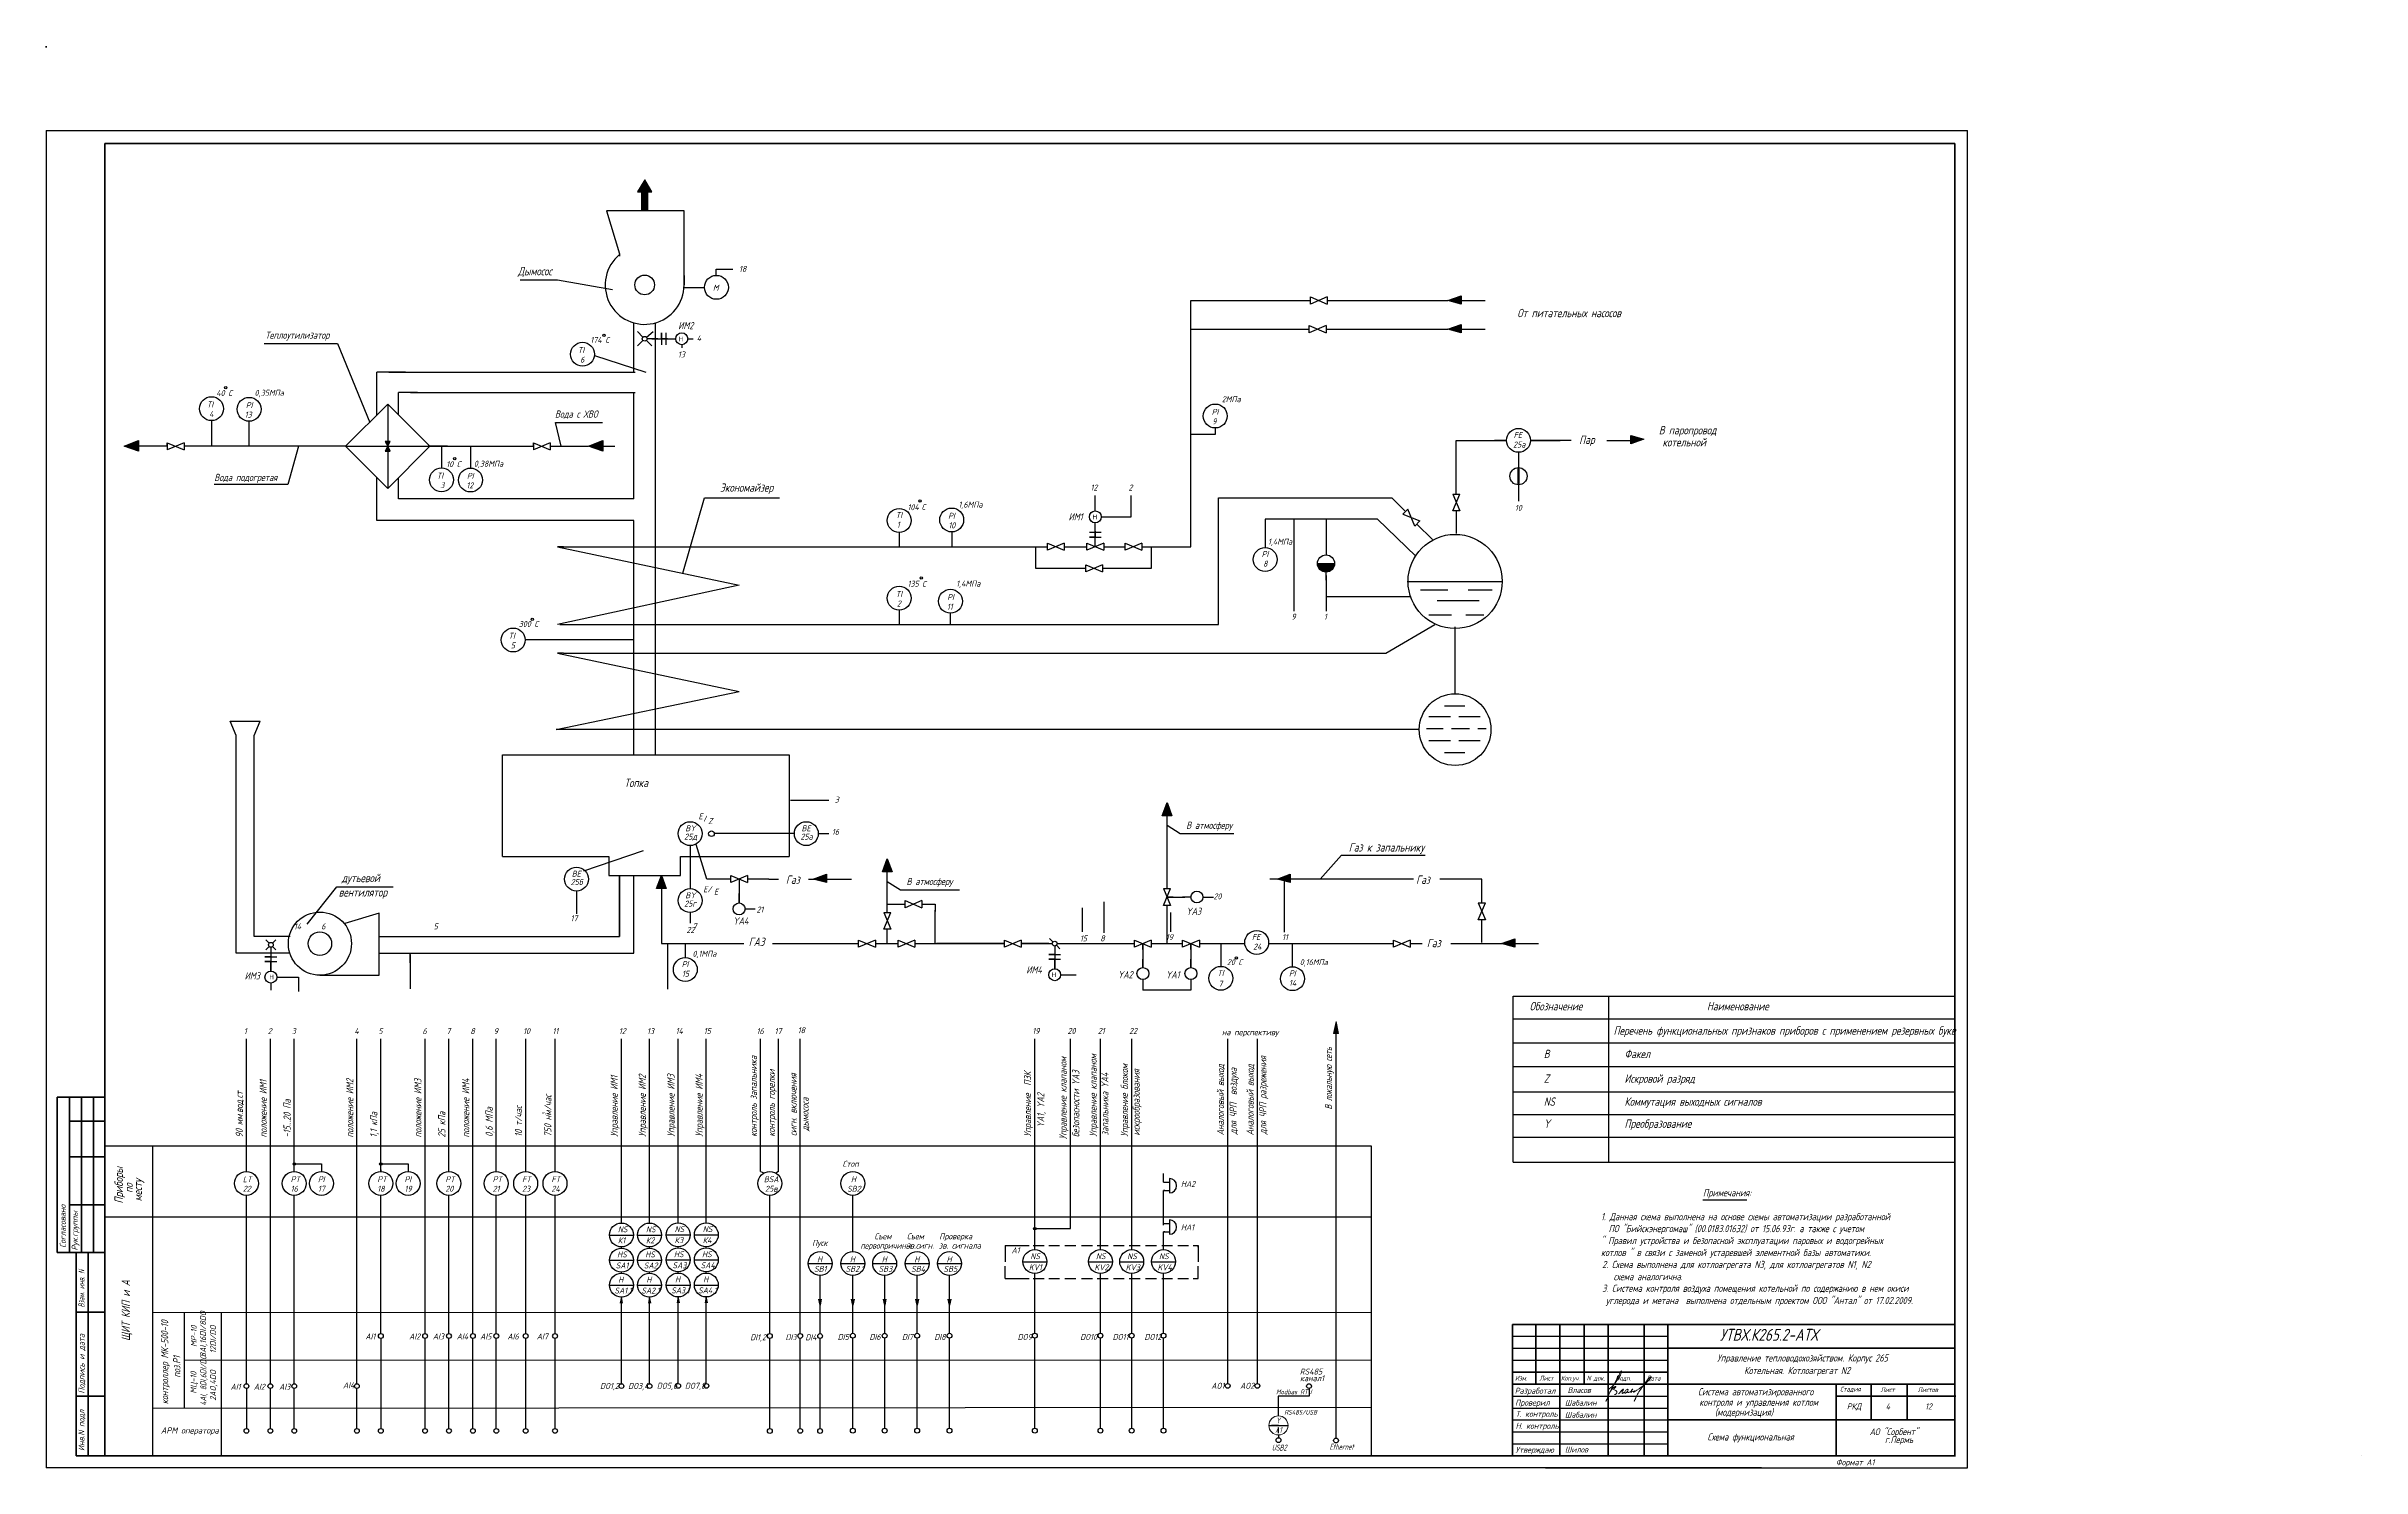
# Model space of a CAD drawing. Extents: x -24 to 944, y 1 to 596.
import ezdxf

# ---------------------------------------------------------------- set-up
doc = ezdxf.new("R2010")
doc.units = 0
doc.header["$LTSCALE"] = 20
doc.header["$MEASUREMENT"] = 0
doc.linetypes.add('HIDDEN', pattern=[0.375, 0.25, -0.125])
doc.layers.get('0').update_dxf_attribs({"linetype": 'CONTINUOUS'})
doc.layers.add('1', color=7, linetype='CONTINUOUS')
doc.layers.add('проводка', color=184, linetype='CONTINUOUS')
for name, color, linetype, lineweight in [('MAIN', 7, 'CONTINUOUS', 50), ('Текст', 7, 'CONTINUOUS', 50), ('тонкие', 7, 'CONTINUOUS', 20)]:
    doc.layers.add(name, color=color, linetype=linetype, lineweight=lineweight)
doc.styles.add('ROMANC', font='', dxfattribs={"oblique": 15, "height": 3})
doc.styles.get("Standard").update_dxf_attribs({"font": '', "oblique": 15, "height": 2.5})
doc.styles.add('TXT', font='ROMANC.SHX', dxfattribs={"height": 4})
doc.styles.get('ROMANC').set_extended_font_data('GOST type A')
doc.styles.get('Standard').set_extended_font_data('GOST type A')

# ---------------------------------------------------------------- blocks, each defined once
blk = doc.blocks.new('Власов')
at = {"layer": 'проводка', "lineweight": 18}
for points in [[(-0.58, 2.47), (1.27, 4.07), (2.73, 5.82), (3.82, 7.33), (4.64, 9.02), (4.84, 10.28), (4.04, 8.93), (3.16, 7.2), (1.39, 3.86), (0.52, 2.26), (-1.55, -2.37), (-0.72, -0.35), (0.34, 1.8), (1.73, 3.31), (2.62, 3.78), (2.31, 3.3), (1.91, 2.96), (1.61, 2.44), (2.21, 2.21), (2.85, 1.83), (2.99, 1.4), (2.77, 0.75), (2.36, 0.49), (2.18, 0.43), (2.07, 0.4), (1.98, 0.4)], [(3.73, 0.66), (4.37, 1.39), (4.91, 2.01), (5.22, 2.29), (5.78, 2.66), (5.59, 2.28), (5.16, 1.05), (5.19, 0.9), (5.7, 1.1), (6.25, 1.38), (6.27, 1.2), (6.3, 1.02), (7.02, 1.21), (7.63, 2.13), (7.63, 2.52), (6.76, 2.22), (6.42, 1.7)]]:
    blk.add_spline(points, degree=3, dxfattribs=at)
for points, knots in [([(7.53, 1.66), (7.5, 1.54), (7.54, 1.28), (8.01, 1.24), (8.83, 1.57), (9.1, 2.08), (9.9, 2.69), (9.43, 2.64), (9.3, 2.52), (9.14, 2.21), (9.04, 1.25), (8.71, 1.13), (8.92, 1.39), (9.3, 1.54), (9.6, 1.6)], [0, 0, 0, 0, 0.614094, 1.118723, 1.807789, 3.045572, 4.744461, 5.191863, 5.576495, 6.389957, 8.441618, 9.345517, 10.182193, 10.758393, 10.758393, 10.758393, 10.758393]), ([(9.73, 1.6), (9.73, 1.6), (10.28, 1.61), (10.33, 1.73), (10.3, 1.95), (10.1, 1.88), (9.94, 1.44), (9.82, 1.2), (10.65, 1.75), (14.06, 4.01), (14.83, 4.98), (18.2, 8.2), (16.58, 7.61), (15.42, 5.89), (12.84, 2.54), (12.14, 1.35), (11.17, -0.37), (10.2, -2.51), (10.72, -1.41), (10.96, -1), (11.17, -0.6), (11.31, -0.38), (11.4, -0.29)], [5.202172, 5.202172, 5.202172, 5.202172, 5.207482, 5.981017, 6.074049, 6.477149, 7.534813, 8.416864, 10.873297, 16.080912, 19.105162, 21.731982, 23.469351, 25.755203, 29.311429, 34.513333, 38.416271, 38.862024, 39.053994, 43.961574, 49.897464, 51.239132, 51.239132, 51.239132, 51.239132])]:
    blk.add_open_spline(points, degree=3, knots=knots, dxfattribs=at)

msp = doc.modelspace()

# ---------------------------------------------------------------- hatches: boundary and pattern name
h = msp.add_hatch(color=256)
h.paths.add_polyline_path([(513.97, 182.57), (514.97, 182.57), (514.97, 187.57)])
h.paths.add_polyline_path([(514.97, 182.57), (515.97, 182.57), (514.97, 187.57), (514.97, 187.57)])
at = {"layer": '1', "linetype": 'Continuous'}
msp.add_hatch(color=7, dxfattribs=at).paths.add_polyline_path([(507.19, 379.19, 1), (514.39, 379.19)])

# ---------------------------------------------------------------- linework, layer by layer
at = {"color": 7, "lineweight": 40}
for p, q in [((0, 554.82), (773.83, 554.85, 0.97)), ((0, 6), (0, 554.82)), ((773.83, 6, 0.97), (773.83, 554.85, 0.97)), ((724.09, 6, -0.03), (0, 6)), ((774.06, 6, -1.03), (740.49, 6, -1.03))]:
    msp.add_line(p, q, dxfattribs=at)
at = {"color": 7}
for p, q in [((589.06, 128.76, -1.03), (589.06, 198.26, -1.03)), ((589.06, 198.26, -1.03), (774.06, 198.26, -1.03)), ((589.06, 198.26, -1.03), (774.06, 198.26, -1.03)), ((629.06, 128.76, -1.03), (629.06, 198.26, -1.03)), ((589.06, 178.76, -1.03), (774.06, 178.76, -1.03)), ((589.06, 168.76, -1.03), (774.06, 168.76, -1.03)), ((589.06, 158.26, -1.03), (774.06, 158.26, -1.03)), ((589.06, 148.76, -1.03), (774.06, 148.76, -1.03)), ((0, 135.66), (529.72, 135.66)), ((20.03, 6), (20.03, 135.66)), ((589.06, 139.26, -1.03), (774.06, 139.26, -1.03)), ((589.06, 128.76, -1.03), (774.06, 128.76, -1.03)), ((0, 105.97), (529.72, 105.97)), ((33.35, 25.97), (33.35, 65.88)), ((48.8, 6), (48.8, 65.89)), ((0, 6), (724.09, 6, 0.97)), ((944, 6), (944, 6))]:
    msp.add_line(p, q, dxfattribs=at)
for p, q in [((515, 13.32, 1), (515, 182.61, 1)), ((490.77, 30.89, 1), (490.77, 22.68, 1)), ((486.9, 18.68, 1), (494.9, 18.68, 1)), ((490.9, 18.68, 1), (487.97, 18.68, 1)), ((490.84, 17.75, 1), (490.84, 15.42, 1)), ((490.9, 14.68, 1), (490.9, 13.5, 1))]:
    msp.add_line(p, q)
at = {"color": 0, "linetype": 'Continuous'}
for p, q in [((442.81, 120.43, 0.91), (445.31, 120.43, 0.91)), ((442.81, 116.93, 0.91), (445.31, 116.93, 0.91)), ((443.31, 116.93, 0.91), (442.81, 116.93, 0.91)), ((445.31, 121.93, 0.91), (445.31, 115.93, 0.91)), ((442.81, 103.14, 0.91), (445.31, 103.14, 0.91)), ((442.81, 99.64, 0.91), (445.31, 99.64, 0.91)), ((443.31, 99.64, 0.91), (442.81, 99.64, 0.91)), ((445.31, 104.64, 0.91), (445.31, 98.64, 0.91)), ((216.08, 72.33, 0.75), (215.58, 69.83, 0.75)), ((216.58, 69.83, 0.75), (216.08, 72.33, 0.75)), ((227.83, 72.33, 1.47), (227.33, 69.83, 1.47)), ((228.33, 69.83, 1.47), (227.83, 72.33, 1.47)), ((239.83, 72.41, 1.47), (239.33, 69.91, 1.47)), ((240.33, 69.91, 1.47), (239.83, 72.41, 1.47)), ((251.58, 72.41, 1.18), (251.08, 69.91, 1.18)), ((252.08, 69.91, 1.18), (251.58, 72.41, 1.18)), ((299.15, 68.97, 1), (298.65, 71.47, 1)), ((299.65, 71.47, 1), (299.15, 68.97, 1)), ((312.85, 68.97, 1), (312.35, 71.47, 1)), ((313.35, 71.47, 1), (312.85, 68.97, 1)), ((326.19, 68.97, 1), (325.69, 71.47, 1)), ((326.69, 71.47, 1), (326.19, 68.97, 1)), ((339.78, 68.97, 1), (339.28, 71.47, 1)), ((340.28, 71.47, 1), (339.78, 68.97, 1)), ((353.3, 68.97, 1), (352.8, 71.47, 1)), ((353.8, 71.47, 1), (353.3, 68.97, 1)), ((588.83, 55.95, -0.03), (653.83, 55.95, -0.03)), ((588.83, 50.95, -0.03), (653.83, 50.95, -0.03)), ((588.83, 45.95, -0.03), (653.83, 45.95, -0.03)), ((588.83, 30.95, -0.03), (653.83, 30.95, -0.03)), ((588.83, 25.95, -0.03), (653.83, 25.95, -0.03)), ((588.83, 25.95, -0.03), (653.83, 25.95, -0.03)), ((588.83, 20.95, -0.03), (653.83, 20.95, -0.03)), ((588.83, 15.95, -0.03), (653.83, 15.95, -0.03)), ((588.83, 10.95, -0.03), (653.83, 10.95, -0.03))]:
    msp.add_line(p, q, dxfattribs=at)
at = {"color": 0, "linetype": 'ByBlock'}
for p, q in [((20.03, 65.88), (529.72, 66.05)), ((33.35, 45.92), (529.72, 46.09)), ((20.03, 25.95), (529.72, 26.33))]:
    msp.add_line(p, q, dxfattribs=at)
at = {"color": 0, "linetype": 'Continuous', "lineweight": 40}
for p, q in [((588.83, 60.95, -0.03), (774.06, 60.95, -0.03)), ((598.58, 60.95, -0.03), (598.58, 35.95, -0.03)), ((608.58, 60.95, -0.03), (608.58, 5.95, -0.03)), ((618.83, 60.95, -0.03), (618.83, 35.95, -0.03)), ((628.83, 60.95, -0.03), (628.83, 5.95, -0.03)), ((643.83, 60.95, -0.03), (643.83, 5.95, -0.03)), ((653.83, 60.95, -0.03), (653.83, 5.95, -0.03)), ((653.83, 50.95, -0.03), (773.83, 50.95, -0.03)), ((588.83, 40.95, -0.03), (653.83, 40.95, -0.03)), ((588.83, 35.95, -0.03), (774.06, 35.95, -0.03)), ((653.83, 20.95, -0.03), (773.83, 20.95, -0.03))]:
    msp.add_line(p, q, dxfattribs=at)
at = {"color": 0, "linetype": 'ByBlock', "lineweight": 40}
for p, q in [((588.83, 60.95, -0.03), (588.83, 6, -0.03)), ((724.2, 6, -0.03), (724.2, 35.95, -0.03)), ((724.2, 30.95, -0.03), (774.2, 30.95, -0.03)), ((738.83, 20.95, -0.03), (738.83, 35.95, -0.03)), ((753.83, 20.95, -0.03), (753.83, 35.95, -0.03))]:
    msp.add_line(p, q, dxfattribs=at)
at = {"color": 0, "linetype": 'Continuous'}
for centre in [(115.43, 56.07, 1), (133.93, 56.07, 1), (143.93, 56.07, 1), (153.93, 56.07, 1), (163.72, 56.07, 1), (176.02, 56.07, 1), (188.3, 56.07, 1), (278.15, 56.07, 1), (290.86, 56.1, 1), (299.17, 56.06, 1), (312.87, 56.2, 1), (326.17, 56.2, 1), (339.77, 56.2, 1), (353.29, 56.2, 1), (389, 56.21, 0.42), (416.42, 56.21, 0.42), (429.51, 56.21, 0.42), (442.81, 56.21, 0.42), (59.22, 35.13), (69.22, 35.13), (79.22, 35.13), (105.43, 35.13, 1), (216.08, 35.13, 1), (227.83, 35.13, 0.71), (239.83, 35.21, 0.71), (251.58, 35.21, 0.42), (469.67, 35.21, 1.42), (482.07, 35.21, 1.42), (59.22, 16.37), (69.22, 16.37), (79.22, 16.37), (105.43, 16.37, 1), (115.43, 16.37, 1), (133.93, 16.37, 1), (143.93, 16.37, 1), (153.93, 16.37, 1), (163.72, 16.37, 1), (176.02, 16.37, 1), (188.3, 16.37, 1), (278.15, 16.35, 1), (290.86, 16.38, 1), (299.17, 16.34, 1), (312.87, 16.48, 1), (326.17, 16.48, 1), (339.77, 16.48, 1), (353.29, 16.48, 1), (389, 16.49, 0.42), (416.42, 16.49, 0.42), (429.51, 16.49, 0.42), (442.81, 16.49, 0.42)]:
    msp.add_circle(centre, 1, dxfattribs=at)
at = {"color": 7, "linetype": 'Continuous'}
for centre in [(503.69, 35.13, 1), (490.9, 12.5, 1), (514.98, 12.36, 1)]:
    msp.add_circle(centre, 1, dxfattribs=at)
at = {"color": 0, "linetype": 'Continuous'}
for centre in [(445.31, 118.93, 0.91), (445.31, 101.64, 0.91)]:
    msp.add_arc(centre, 3, 270, 90, dxfattribs=at)
for points in [[(216.58, 69.83, 0.75), (216.08, 72.33, 0.75), (215.58, 69.83, 0.75)], [(228.33, 69.83, 1.47), (227.83, 72.33, 1.47), (227.33, 69.83, 1.47)], [(240.33, 69.91, 1.47), (239.83, 72.41, 1.47), (239.33, 69.91, 1.47)], [(252.08, 69.91, 1.18), (251.58, 72.41, 1.18), (251.08, 69.91, 1.18)], [(299.65, 71.47, 1), (299.15, 68.97, 1), (298.65, 71.47, 1)], [(313.35, 71.47, 1), (312.85, 68.97, 1), (312.35, 71.47, 1)], [(326.69, 71.47, 1), (326.19, 68.97, 1), (325.69, 71.47, 1)], [(340.28, 71.47, 1), (339.78, 68.97, 1), (339.28, 71.47, 1)], [(353.8, 71.47, 1), (353.3, 68.97, 1), (352.8, 71.47, 1)]]:
    msp.add_solid(points, dxfattribs=at)
at = {"layer": '1', "color": 7, "linetype": 'Continuous'}
for p, q in [((-24.5, 595.5, 1), (-24.5, 595, 1)), ((-24.5, 595, 1), (-24.5, 595.5, 1)), ((-24.5, 560.25, 1), (-24.5, 1, 1)), ((-24.5, 560.25, 1), (779.06, 560.25, 0.97)), ((225.79, 539.69, 1), (222.79, 534.69, 1)), ((225.79, 534.69, 1), (222.79, 534.69, 1)), ((222.79, 534.69, 1), (228.79, 534.69, 1)), ((228.79, 534.69, 1), (225.79, 539.69, 1)), ((209.79, 526.69, 1), (215.29, 508.69, 1)), ((242.29, 526.69, 1), (209.79, 526.69, 1)), ((242.29, 495.69, 1), (242.29, 526.69, 1)), ((215.29, 508.69, 1), (215.29, 507.69, 1)), ((189.29, 497.69, 1), (173.65, 497.69, 1)), ((212.29, 493.69, 1), (189.29, 497.69, 1)), ((242.29, 499.69, 1), (242.29, 495.69, 1)), ((242.29, 494.69, 1), (250.79, 494.69, 1)), ((255.76, 499.69, 1), (255.76, 502.28, 1)), ((255.76, 502.28, 1), (262.68, 502.28, 1)), ((454.29, 386.19, 1), (454.29, 489.19, 1)), ((454.29, 489.19, 1), (504.29, 489.19, 1)), ((511.29, 490.69, 1), (504.29, 487.69, 1)), ((504.29, 490.69, 1), (511.29, 487.69, 1)), ((504.29, 487.69, 1), (504.29, 490.69, 1)), ((511.29, 490.69, 1), (511.29, 487.69, 1)), ((511.29, 489.19, 1), (520.79, 489.19, 1)), ((517.88, 489.19, 1), (561.79, 489.19, 1)), ((561.79, 489.19, 1), (567.29, 491.19, 1)), ((567.29, 487.69, 1), (561.79, 489.19, 1)), ((567.29, 491.19, 1), (567.29, 487.69, 1)), ((567.29, 489.19, 1), (577.29, 489.19, 1)), ((221.29, 459.19, 1), (221.29, 479.81, 1)), ((225.08, 473.9, 1), (222.79, 476.19, 1)), ((226.55, 473.84, 1), (229.29, 476.19, 1)), ((230.29, 299.19, 1), (230.29, 479.81, 1)), ((232.79, 475.69, 1), (232.79, 470.69, 1)), ((232.79, 473.19, 1), (232.79, 475.69, 1)), ((234.79, 470.69, 1), (234.79, 475.69, 1)), ((454.29, 477.19, 1), (503.79, 477.19, 1)), ((503.79, 475.69, 1), (503.79, 478.69, 1)), ((503.79, 478.69, 1), (510.79, 475.69, 1)), ((510.79, 478.69, 1), (503.79, 475.69, 1)), ((510.79, 478.69, 1), (510.79, 475.69, 1)), ((510.79, 477.19, 1), (520.79, 477.19, 1)), ((517.88, 477.19, 1), (561.79, 477.19, 1)), ((561.79, 477.19, 1), (567.29, 479.19, 1)), ((567.29, 475.69, 1), (561.79, 477.19, 1)), ((567.29, 479.19, 1), (567.29, 475.69, 1)), ((567.29, 477.19, 1), (577.29, 477.19, 1)), ((66.62, 471.19, 1), (97.29, 471.19, 1)), ((97.29, 471.19, 1), (110.79, 438.19, 1)), ((204.79, 466.19, 1), (226.29, 459.19, 1)), ((225.08, 472.48, 1), (222.79, 470.19, 1)), ((226.5, 472.48, 1), (228.79, 470.19, 1)), ((231.29, 473.19, 1), (226.79, 473.19, 1)), ((228.79, 473.19, 1), (238.79, 473.19, 1)), ((235.29, 473.19, 1), (232.79, 473.19, 1)), ((241.29, 470.69, 1), (241.29, 469.36, 1)), ((243.79, 473.19, 1), (246.06, 473.19, 1)), ((113.79, 441.37, 1), (113.79, 459.19, 1)), ((125.79, 459.19, 1), (113.79, 459.19, 1)), ((118.79, 459.19, 1), (221.79, 459.19, 1)), ((118.29, 445.87, 1), (100.61, 428.19, 1)), ((135.97, 428.19, 1), (118.29, 445.87, 1)), ((118.29, 445.69, 1), (118.29, 410.69, 1)), ((122.79, 441.69, 1), (122.79, 450.69, 1)), ((130.79, 450.69, 1), (122.79, 450.69, 1)), ((127.79, 450.69, 1), (221.79, 450.69, 1)), ((221.29, 406.19, 1), (221.29, 450.69, 1)), ((44.6, 438.94, 1), (44.6, 428.19, 1)), ((60.23, 438.68, 1), (60.23, 428.19, 1)), ((122.79, 441.37, 1), (122.79, 441.69, 1)), ((190.86, 428.19, 1), (188.45, 438.19, 1)), ((188.45, 438.19, 1), (188.77, 438.19, 1)), ((188.45, 438.19, 1), (208.17, 438.19, 1)), ((464.45, 435.87, 1), (464.45, 433.09, 1)), ((8.1, 428.19, 1), (14.1, 430.69, 1)), ((14.1, 426.19, 1), (8.1, 428.19, 1)), ((26.1, 428.19, 1), (13.6, 428.19, 1)), ((14.1, 430.69, 1), (14.1, 426.19, 1)), ((33.1, 429.69, 1), (26.1, 426.69, 1)), ((26.1, 429.69, 1), (33.1, 426.69, 1)), ((26.1, 429.69, 1), (26.1, 426.69, 1)), ((26.1, 428.19, 1), (26.1, 429.69, 1)), ((26.1, 428.19, 1), (26.1, 428.19, 1)), ((33.1, 429.69, 1), (33.1, 426.69, 1)), ((84.1, 428.19, 1), (33.1, 428.19, 1)), ((80.98, 428.19, 1), (76.49, 412.19, 1)), ((100.79, 428.19, 1), (80.98, 428.19, 1)), ((100.61, 428.19, 1), (118.29, 410.51, 1)), ((100.79, 428.19, 1), (135.79, 428.19, 1)), ((119.29, 430.19, 1), (117.29, 430.19, 1)), ((117.29, 430.19, 1), (118.29, 428.19, 1)), ((118.29, 428.19, 1), (117.29, 426.19, 1)), ((117.29, 426.19, 1), (119.29, 426.19, 1)), ((118.29, 428.19, 1), (119.29, 430.19, 1)), ((118.29, 410.51, 1), (135.97, 428.19, 1)), ((119.29, 426.19, 1), (118.29, 428.19, 1)), ((135.29, 428.19, 1), (147.79, 428.19, 1)), ((143.29, 428.19, 1), (135.29, 428.19, 1)), ((140.79, 428.19, 1), (140.79, 419.19, 1)), ((144.29, 428.19, 1), (161.85, 428.19, 1)), ((152.93, 428.19, 1), (152.93, 419.1, 1)), ((158.3, 428.19, 1), (179.29, 428.19, 1)), ((179.29, 428.19, 1), (179.29, 429.69, 1)), ((179.29, 429.69, 1), (179.29, 426.69, 1)), ((179.29, 429.69, 1), (186.29, 426.69, 1)), ((186.29, 429.69, 1), (179.29, 426.69, 1)), ((179.29, 428.19, 1), (179.29, 428.19, 1)), ((186.29, 429.69, 1), (186.29, 426.69, 1)), ((186.29, 428.19, 1), (202.29, 428.19, 1)), ((202.29, 428.19, 1), (208.29, 430.69, 1)), ((208.29, 426.19, 1), (202.29, 428.19, 1)), ((208.29, 430.69, 1), (208.29, 426.19, 1)), ((208.29, 428.19, 1), (213.29, 428.19, 1)), ((464.45, 433.09, 1), (454.29, 433.09, 1)), ((565.29, 408.19, 1), (565.29, 430.69, 1)), ((565.29, 430.69, 1), (586.29, 430.69, 1)), ((586.29, 430.69, 1), (581.29, 430.69, 1)), ((608.79, 430.69, 1), (596.29, 430.69, 1)), ((613.29, 430.69, 1), (596.29, 430.69, 1)), ((596.29, 430.69, 1), (608.29, 430.69, 1)), ((596.29, 430.69, 1), (608.79, 430.69, 1)), ((628.29, 430.69, 1), (638.79, 430.69, 1)), ((638.29, 432.69, 1), (643.79, 431.19, 1)), ((638.29, 429.19, 1), (638.29, 432.69, 1)), ((643.79, 431.19, 1), (638.29, 429.19, 1)), ((591.29, 425.69, 1), (591.29, 405.19, 1)), ((73.6, 412.19, 1), (45.78, 412.19, 1)), ((76.49, 412.19, 1), (68.78, 412.19, 1)), ((113.79, 407.69, 1), (113.79, 415.01, 1)), ((113.79, 397.19, 1), (113.79, 414.69, 1)), ((113.79, 397.19, 1), (113.79, 411.19, 1)), ((122.79, 408.19, 1), (122.79, 415.01, 1)), ((122.79, 406.19, 1), (122.79, 415.01, 1)), ((122.79, 406.19, 1), (122.79, 409.8, 1)), ((414.29, 401.19, 1), (414.29, 407.69, 1)), ((429.29, 398.69, 1), (429.29, 407.69, 1)), ((563.79, 408.19, 1), (566.79, 401.19, 1)), ((563.79, 401.19, 1), (566.79, 408.19, 1)), ((563.79, 408.19, 1), (566.79, 408.19, 1)), ((122.79, 397.19, 1), (113.79, 397.19, 1)), ((221.29, 397.19, 1), (118.79, 397.19, 1)), ((132.29, 406.19, 1), (122.79, 406.19, 1)), ((221.29, 406.19, 1), (127.79, 406.19, 1)), ((221.29, 299.19, 1), (221.29, 397.19, 1)), ((241.79, 375.19, 1), (250.79, 406.69, 1)), ((250.79, 406.69, 1), (282.19, 406.69, 1)), ((416.79, 398.69, 1), (429.29, 398.69, 1)), ((465.79, 353.69, 1), (465.79, 406.69, 1)), ((465.79, 406.69, 1), (538.29, 406.69, 1)), ((532.29, 397.69, 1), (485.29, 397.69, 1)), ((485.29, 397.69, 1), (485.29, 385.85, 1)), ((497.29, 397.69, 1), (497.29, 359.19, 1)), ((510.79, 397.69, 1), (510.79, 384.19, 1)), ((548.29, 382.19, 1), (532.29, 397.69, 1)), ((538.29, 406.69, 1), (543.79, 401.19, 1)), ((542.96, 399.81, 1), (545.08, 401.93, 1)), ((542.96, 399.81, 1), (550.03, 396.98, 1)), ((547.91, 394.86, 1), (545.08, 401.93, 1)), ((566.79, 401.19, 1), (563.79, 401.19, 1)), ((565.29, 401.19, 1), (565.29, 391.69, 1)), ((332.27, 392.19, 1), (332.27, 386.19, 1)), ((354.21, 392.39, 1), (354.21, 386.19, 1)), ((394.29, 384.69, 1), (394.29, 387.69, 1)), ((394.29, 387.69, 1), (401.29, 384.69, 1)), ((401.29, 387.69, 1), (394.29, 384.69, 1)), ((401.29, 387.69, 1), (401.29, 384.69, 1)), ((410.79, 384.69, 1), (410.79, 387.69, 1)), ((410.79, 387.69, 1), (417.79, 384.69, 1)), ((417.79, 387.69, 1), (410.79, 384.69, 1)), ((416.79, 392.19, 1), (411.79, 392.19, 1)), ((414.29, 390.19, 1), (411.79, 390.19, 1)), ((411.79, 390.19, 1), (416.79, 390.19, 1)), ((414.29, 386.19, 1), (414.29, 396.19, 1)), ((414.29, 392.69, 1), (414.29, 390.19, 1)), ((417.79, 387.69, 1), (417.79, 384.69, 1)), ((433.79, 387.69, 1), (426.79, 384.69, 1)), ((426.79, 387.69, 1), (433.79, 384.69, 1)), ((426.79, 384.69, 1), (426.79, 387.69, 1)), ((433.79, 387.69, 1), (433.79, 384.69, 1)), ((550.03, 396.98, 1), (547.91, 394.86, 1)), ((548.79, 395.69, 1), (555.29, 389.19, 1)), ((189.29, 386.19, 1), (265.29, 370.19, 1)), ((191.79, 386.19, 1), (189.29, 386.19, 1)), ((189.29, 386.19, 1), (306.79, 386.19, 1)), ((262.79, 386.19, 1), (394.29, 386.19, 1)), ((389.29, 386.19, 1), (389.29, 377.19, 1)), ((401.29, 386.19, 1), (410.79, 386.19, 1)), ((417.29, 378.69, 1), (410.29, 375.69, 1)), ((410.29, 378.69, 1), (417.29, 375.69, 1)), ((410.29, 375.69, 1), (410.29, 378.69, 1)), ((417.29, 378.69, 1), (417.29, 375.69, 1)), ((417.79, 386.19, 1), (426.79, 386.19, 1)), ((433.79, 386.19, 1), (454.29, 386.19, 1)), ((437.79, 377.19, 1), (437.79, 386.19, 1)), ((507.19, 379.19, 1), (514.39, 379.19, 1)), ((510.79, 385.19, 1), (510.79, 383.19, 1)), ((510.79, 383.69, 1), (510.79, 382.79, 1)), ((265.29, 370.19, 1), (189.29, 353.69, 1)), ((389.29, 377.19, 1), (410.29, 377.19, 1)), ((417.29, 377.19, 1), (437.79, 377.19, 1)), ((510.79, 374.69, 1), (510.79, 375.69, 1)), ((510.79, 372.19, 1), (510.79, 375.59, 1)), ((510.79, 374.19, 1), (510.79, 363.69, 1)), ((544.79, 371.69, 1), (584.29, 371.69, 1)), ((550.29, 368.19, 1), (561.79, 368.19, 1)), ((570.29, 368.19, 1), (580.29, 368.19, 1)), ((332.27, 359.69, 1), (332.27, 353.69, 1)), ((353.66, 353.69, 1), (353.66, 358.38, 1)), ((546.29, 365.19, 1), (510.79, 365.19, 1)), ((510.79, 365.19, 1), (510.79, 359.19, 1)), ((557.29, 363.69, 1), (574.79, 363.69, 1)), ((190.29, 353.69, 1), (445.46, 353.69, 1)), ((436.79, 353.69, 1), (465.79, 353.69, 1)), ((535.79, 341.69, 1), (556.29, 353.69, 1)), ((553.79, 357.69, 1), (563.29, 357.69, 1)), ((564.79, 324.69, 1), (564.79, 352.69, 1)), ((569.29, 357.69, 1), (576.79, 357.69, 1)), ((221.29, 347.19, 1), (175.79, 347.19, 1)), ((191.79, 341.69, 1), (189.29, 341.69, 1)), ((189.29, 341.69, 1), (265.29, 325.69, 1)), ((191.79, 341.69, 1), (535.79, 341.69, 1)), ((188.79, 309.69, 1), (265.29, 325.69, 1)), ((560.29, 319.69, 1), (568.79, 319.69, 1)), ((54.94, 307.19, 1), (52.44, 313.19, 1)), ((52.44, 313.19, 1), (64.94, 313.19, 1)), ((62.44, 307.19, 1), (64.94, 313.19, 1)), ((552.79, 310.19, 1), (559.79, 310.19, 1)), ((553.79, 315.19, 1), (562.79, 315.19, 1)), ((563.29, 310.19, 1), (570.79, 310.19, 1)), ((566.29, 315.19, 1), (575.29, 315.19, 1)), ((574.29, 310.19, 1), (577.79, 310.19, 1)), ((54.94, 216.19, 1), (54.94, 307.19, 1)), ((62.44, 223.19, 1), (62.44, 307.19, 1)), ((549.79, 309.69, 1), (188.79, 309.69, 1)), ((553.79, 305.19, 1), (562.79, 305.19, 1)), ((566.29, 305.19, 1), (575.29, 305.19, 1)), ((166.29, 299.19, 1), (286.29, 299.19, 1)), ((166.29, 256.69, 1), (166.29, 299.19, 1)), ((286.29, 299.19, 1), (286.29, 256.69, 1)), ((560.29, 300.19, 1), (568.79, 300.19, 1)), ((286.79, 280.19, 1), (302.79, 280.19, 1)), ((442.29, 273.69, 1), (444.29, 279.19, 1)), ((444.29, 273.69, 1), (442.29, 273.69, 1)), ((442.79, 273.69, 1), (444.29, 279.19, 1)), ((446.29, 273.69, 1), (442.79, 273.69, 1)), ((444.29, 279.19, 1), (446.29, 273.69, 1)), ((444.29, 243.19, 1), (444.29, 273.69, 1)), ((251.79, 247.19, 1), (247.29, 261.69, 1)), ((288.4, 266.19, 1), (254.89, 266.19, 1)), ((288.4, 266.19, 1), (288.4, 266.19, 1)), ((298.4, 266.19, 1), (302.79, 266.19, 1)), ((444.29, 269.69, 1), (449.79, 266.19, 1)), ((449.79, 266.19, 1), (472.29, 266.19, 1)), ((166.29, 256.69, 1), (210.79, 256.69, 1)), ((200.29, 250.69, 1), (225.29, 259.19, 1)), ((210.79, 256.69, 1), (210.79, 248.69, 1)), ((240.79, 248.69, 1), (240.79, 256.69, 1)), ((240.79, 256.69, 1), (286.29, 256.69, 1)), ((244.79, 261.19, 1), (244.79, 243.19, 1)), ((325.29, 250.19, 1), (327.29, 255.69, 1)), ((325.79, 250.19, 1), (327.29, 255.69, 1)), ((327.29, 255.69, 1), (329.29, 250.19, 1)), ((517.29, 257.19, 1), (508.29, 247.19, 1)), ((517.29, 257.19, 1), (552.29, 257.19, 1)), ((549.79, 257.19, 1), (552.29, 257.19, 1)), ((84.59, 228.34, 1), (97.01, 243.99, 1)), ((97.01, 243.99, 1), (120.58, 243.99, 1)), ((197.29, 242.19, 1), (197.29, 232.69, 1)), ((210.79, 248.69, 1), (240.79, 248.69, 1)), ((215.29, 223.19, 1), (215.29, 248.69, 1)), ((215.29, 248.69, 1), (215.29, 223.19, 1)), ((221.29, 216.19, 1), (221.29, 248.69, 1)), ((230.79, 243.19, 1), (232.79, 248.69, 1)), ((232.79, 243.19, 1), (230.79, 243.19, 1)), ((231.29, 243.19, 1), (232.79, 248.69, 1)), ((234.79, 243.19, 1), (231.29, 243.19, 1)), ((232.79, 248.69, 1), (232.79, 220.19, 1)), ((232.79, 248.69, 1), (234.79, 243.19, 1)), ((261.79, 247.19, 1), (251.79, 247.19, 1)), ((268.79, 248.69, 1), (261.79, 245.69, 1)), ((261.79, 248.69, 1), (268.79, 245.69, 1)), ((261.79, 245.69, 1), (261.79, 248.69, 1)), ((265.29, 247.19, 1), (265.29, 243.19, 1)), ((265.29, 246.69, 1), (265.29, 237.19, 1)), ((268.79, 248.69, 1), (268.79, 245.69, 1)), ((269.79, 247.19, 1), (268.79, 247.19, 1)), ((276.29, 247.19, 1), (269.79, 247.19, 1)), ((277.79, 247.19, 1), (274.29, 247.19, 1)), ((277.79, 247.19, 1), (281.79, 247.19, 1)), ((294.29, 247.19, 1), (304.29, 247.19, 1)), ((296.29, 247.19, 1), (301.79, 249.19, 1)), ((301.79, 245.69, 1), (296.29, 247.19, 1)), ((300.79, 247.19, 1), (312.29, 247.19, 1)), ((301.79, 249.19, 1), (301.79, 245.69, 1)), ((327.29, 250.19, 1), (325.29, 250.19, 1)), ((329.29, 250.19, 1), (325.79, 250.19, 1)), ((327.29, 233.19, 1), (327.29, 251.19, 1)), ((327.29, 246.19, 1), (332.79, 242.69, 1)), ((332.79, 242.69, 1), (355.29, 242.69, 1)), ((353.79, 242.69, 1), (357.54, 242.69, 1)), ((442.79, 243.19, 1), (445.79, 236.19, 1)), ((442.79, 236.19, 1), (445.79, 243.19, 1)), ((442.79, 243.19, 1), (445.79, 243.19, 1)), ((493.79, 247.19, 1), (487.29, 247.19, 1)), ((490.29, 247.19, 1), (495.79, 249.19, 1)), ((495.79, 245.69, 1), (490.29, 247.19, 1)), ((493.35, 246.15, 1), (493.35, 225.47, 1)), ((547.45, 247.19, 1), (494.29, 247.19, 1)), ((495.79, 249.19, 1), (495.79, 245.69, 1)), ((575.95, 247.19, 1), (558.45, 247.19, 1)), ((575.95, 237.19, 1), (575.95, 247.19, 1)), ((114.74, 232.99, 1), (100.34, 228.59, 1)), ((114.74, 206.99, 1), (114.74, 232.99, 1)), ((244.79, 233.19, 1), (244.79, 228.69, 1)), ((265.29, 237.19, 1), (265.29, 241.19, 1)), ((267.79, 234.69, 1), (271.98, 234.69, 1)), ((325.79, 233.19, 1), (328.79, 226.19, 1)), ((325.79, 226.19, 1), (328.79, 233.19, 1)), ((325.79, 233.19, 1), (328.79, 233.19, 1)), ((327.29, 236.69, 1), (334.79, 236.69, 1)), ((334.79, 235.19, 1), (334.79, 238.19, 1)), ((334.79, 238.19, 1), (341.79, 235.19, 1)), ((341.79, 238.19, 1), (334.79, 235.19, 1)), ((341.79, 238.19, 1), (341.79, 235.19, 1)), ((341.79, 236.69, 1), (347.29, 236.69, 1)), ((347.29, 236.69, 1), (347.29, 233.69, 1)), ((347.29, 220.19, 1), (347.29, 234.19, 1)), ((408.85, 235.15, 1), (408.85, 225.15, 1)), ((417.85, 237.65, 1), (417.85, 224.65, 1)), ((445.79, 236.19, 1), (442.79, 236.19, 1)), ((446.79, 239.69, 1), (444.29, 239.69, 1)), ((444.29, 220.19, 1), (444.29, 236.19, 1)), ((444.79, 239.69, 1), (451.79, 239.69, 1)), ((445.77, 233.15, 1), (445.77, 225.15, 1)), ((454.29, 239.69, 1), (450.79, 239.69, 1)), ((459.29, 239.69, 1), (463.79, 239.69, 1)), ((461.79, 239.69, 1), (462.29, 239.69, 1)), ((493.35, 236.07, 1), (493.35, 226.15, 1)), ((574.45, 237.19, 1), (577.45, 237.19, 1)), ((574.45, 230.19, 1), (577.45, 237.19, 1)), ((574.45, 237.19, 1), (577.45, 230.19, 1)), ((77.44, 223.19, 1), (62.44, 223.19, 1)), ((114.74, 223.19, 1), (203.29, 223.19, 1)), ((203.29, 223.19, 1), (215.29, 223.19, 1)), ((328.79, 226.19, 1), (325.79, 226.19, 1)), ((327.29, 220.19, 1), (327.29, 226.19, 1)), ((493.35, 225.97, 1), (493.35, 224.97, 1)), ((577.45, 230.19, 1), (574.45, 230.19, 1)), ((575.95, 220.69, 1), (575.95, 230.19, 1)), ((77.44, 216.19, 1), (54.94, 216.19, 1)), ((69.44, 214.69, 1), (66.94, 214.69, 1)), ((66.94, 214.69, 1), (71.94, 214.69, 1)), ((68.73, 220.4, 1), (67.32, 221.81, 1)), ((68.73, 218.98, 1), (67.32, 217.57, 1)), ((69.44, 218.69, 1), (69.44, 208.69, 1)), ((69.44, 218.69, 1), (69.44, 214.69, 1)), ((70.14, 220.4, 1), (71.56, 221.81, 1)), ((70.14, 218.98, 1), (71.56, 217.57, 1)), ((114.74, 216.19, 1), (192.44, 216.19, 1)), ((127.76, 212.19, 1), (127.76, 216.19, 1)), ((127.76, 215.69, 1), (127.76, 201.27, 1)), ((163.94, 216.19, 1), (172.94, 216.19, 1)), ((189.94, 216.19, 1), (221.29, 216.19, 1)), ((232.79, 220.19, 1), (267.29, 220.19, 1)), ((235.29, 220.19, 1), (235.29, 201.12, 1)), ((242.79, 220.19, 1), (242.79, 214.39, 1)), ((263.29, 220.19, 1), (264.79, 220.19, 1)), ((279.29, 220.19, 1), (308.29, 220.19, 1)), ((279.79, 220.19, 1), (305.79, 220.19, 1)), ((305.79, 220.19, 1), (315.29, 220.19, 1)), ((315.29, 218.69, 1), (315.29, 221.69, 1)), ((315.29, 221.69, 1), (322.29, 218.69, 1)), ((322.29, 221.69, 1), (315.29, 218.69, 1)), ((322.29, 221.69, 1), (322.29, 218.69, 1)), ((322.29, 220.19, 1), (331.79, 220.19, 1)), ((338.79, 221.69, 1), (331.79, 218.69, 1)), ((331.79, 221.69, 1), (338.79, 218.69, 1)), ((331.79, 218.69, 1), (331.79, 221.69, 1)), ((338.79, 221.69, 1), (338.79, 218.69, 1)), ((338.79, 220.19, 1), (349.79, 220.19, 1)), ((376.29, 220.19, 1), (347.79, 220.19, 1)), ((348.79, 220.19, 1), (375.79, 220.19, 1)), ((372.29, 220.19, 1), (376.29, 220.19, 1)), ((376.29, 220.19, 1), (375.79, 220.19, 1)), ((376.29, 218.69, 1), (376.29, 221.69, 1)), ((376.29, 221.69, 1), (383.29, 218.69, 1)), ((383.29, 221.69, 1), (376.29, 218.69, 1)), ((383.29, 221.69, 1), (383.29, 218.69, 1)), ((393.29, 220.19, 1), (383.29, 220.19, 1)), ((383.29, 220.19, 1), (396.29, 220.19, 1)), ((394.79, 220.19, 1), (383.29, 220.19, 1)), ((394.79, 215.69, 1), (399.79, 215.69, 1)), ((397.29, 215.69, 1), (394.79, 215.69, 1)), ((394.79, 213.69, 1), (399.79, 213.69, 1)), ((397.29, 213.69, 1), (394.79, 213.69, 1)), ((396.58, 220.9, 1), (395.17, 222.31, 1)), ((397.29, 219.19, 1), (397.29, 215.69, 1)), ((397.29, 219.19, 1), (397.29, 209.69, 1)), ((397.29, 209.69, 1), (397.29, 213.69, 1)), ((398, 219.48, 1), (399.41, 218.07, 1)), ((398.29, 220.19, 1), (408.29, 220.19, 1)), ((407.29, 220.19, 1), (430.71, 220.19, 1)), ((437.71, 221.69, 1), (430.71, 218.69, 1)), ((430.71, 221.69, 1), (437.71, 218.69, 1)), ((430.71, 218.69, 1), (430.71, 221.69, 1)), ((434.21, 217.69, 1), (434.21, 220.19, 1)), ((434.21, 219.69, 1), (434.21, 215.69, 1)), ((434.21, 219.19, 1), (434.21, 210.19, 1)), ((434.21, 210.19, 1), (434.21, 213.69, 1)), ((437.71, 221.69, 1), (437.71, 218.69, 1)), ((437.71, 220.19, 1), (450.8, 220.19, 1)), ((457.8, 221.69, 1), (450.8, 218.69, 1)), ((450.8, 221.69, 1), (457.8, 218.69, 1)), ((450.8, 218.69, 1), (450.8, 221.69, 1)), ((454.3, 217.69, 1), (454.3, 220.19, 1)), ((454.3, 219.69, 1), (454.3, 215.69, 1)), ((454.3, 219.19, 1), (454.3, 210.19, 1)), ((454.3, 210.19, 1), (454.3, 213.69, 1)), ((457.8, 221.69, 1), (457.8, 218.69, 1)), ((457.8, 220.19, 1), (476.79, 220.19, 1)), ((466.79, 220.19, 1), (466.79, 213.19, 1)), ((466.79, 218.69, 1), (466.79, 210.69, 1)), ((486.79, 220.19, 1), (538.95, 220.19, 1)), ((496.79, 210.53, 1), (496.79, 220.19, 1)), ((534.95, 220.19, 1), (538.95, 220.19, 1)), ((545.95, 221.69, 1), (538.95, 218.69, 1)), ((538.95, 221.69, 1), (545.95, 218.69, 1)), ((538.95, 218.69, 1), (538.95, 221.69, 1)), ((545.95, 221.69, 1), (545.95, 218.69, 1)), ((545.95, 220.19, 1), (550.95, 220.19, 1)), ((562.95, 220.19, 1), (596.95, 220.19, 1)), ((584.2, 220.19, 1), (589.7, 222.19, 1)), ((589.7, 218.69, 1), (584.2, 220.19, 1)), ((587.7, 220.19, 1), (594.95, 220.19, 1)), ((589.7, 222.19, 1), (589.7, 218.69, 1)), ((589.7, 220.19, 1), (599.7, 220.19, 1)), ((69.44, 212.69, 1), (66.94, 212.69, 1)), ((66.94, 212.69, 1), (71.94, 212.69, 1)), ((69.44, 208.69, 1), (69.44, 212.69, 1)), ((69.44, 203.69, 1), (69.44, 200.69, 1)), ((71.94, 206.19, 1), (74.94, 206.19, 1)), ((74.44, 206.19, 1), (80.94, 206.19, 1)), ((80.94, 206.19, 1), (80.94, 200.19, 1)), ((89.94, 206.99, 1), (114.74, 206.99, 1)), ((399.79, 207.19, 1), (406.29, 207.19, 1)), ((434.21, 205.19, 1), (434.21, 200.69, 1)), ((454.3, 205.19, 1), (454.3, 200.69, 1)), ((454.3, 200.69, 1), (434.21, 200.69, 1)), ((454.3, 202.69, 1), (454.3, 200.69, 1)), ((589.06, 198.26, -1.03), (774.06, 198.26, -1.03)), ((589.06, 188.76, -1.03), (774.06, 188.76, -1.03)), ((589.06, 178.76, -1.03), (589.06, 186.76, -1.03)), ((59.21, 124.91), (59.21, 180.35)), ((69.21, 36.13), (69.21, 180.35)), ((79.21, 124.91), (79.21, 180.35)), ((105.43, 36.13, 1.06), (105.43, 180.35, 0.06)), ((115.43, 124.91), (115.43, 180.35)), ((133.93, 57.07, 1.07), (133.93, 180.35, 0.07)), ((143.93, 124.91), (143.93, 180.35)), ((153.93, 57.07, 1.07), (153.93, 180.35, 0.07)), ((163.72, 124.91, 0.29), (163.72, 180.35, 0.04)), ((176.02, 124.91, 0.29), (176.02, 180.35, 0.04)), ((188.3, 124.91, 0.29), (188.3, 180.35, 0.04)), ((216.08, 124.91, 0.29), (216.08, 180.35, 0.04)), ((227.83, 124.91), (227.83, 180.35, -0.25)), ((239.83, 125, 0), (239.83, 180.35, -0.25)), ((251.58, 125, -0.29), (251.58, 180.35, -0.54)), ((274.28, 124.91, 0.29), (274.28, 180.35, 0.04)), ((281.82, 124.91, 0.29), (281.82, 180.35, 0.04)), ((290.89, 125.29, 0.29), (290.89, 180.35, 0.04)), ((389, 125, -0.29), (389, 180.35, -0.54)), ((403.92, 101.01, 1), (403.92, 180.35, 1)), ((416.42, 125, -0.29), (416.42, 180.35, -0.54)), ((429.51, 125, -0.29), (429.51, 180.35, -0.54)), ((469.67, 36.21, 1.42), (469.67, 180.35, 0.32)), ((482.07, 36.21, 0.42), (482.07, 180.35, -0.68)), ((529.72, 135.66, 1), (529.72, 6, 1)), ((79.21, 128.07, 1), (90.6, 128.07, 1)), ((90.6, 128.07, 1), (90.6, 124.91, 1)), ((115.43, 128.07, 1), (126.82, 128.07, 1)), ((126.82, 128.07, 1), (126.82, 124.91, 1)), ((216.08, 103.28, 0.47), (216.08, 127.4, 0.38)), ((227.83, 103.28, 0.18), (227.83, 127.4, 0.09)), ((239.83, 103.36, 0.18), (239.83, 127.48, 0.09)), ((251.58, 103.36, -0.11), (251.58, 127.48, -0.2)), ((290.85, 57.1, 1.08), (290.89, 131.35, 0.38)), ((389, 92.2, -0.03), (389, 128.61, -0.2)), ((416.42, 92.2, -0.04), (416.42, 127.48, -0.2)), ((429.51, 92.2, -0.04), (429.51, 127.48, -0.2)), ((115.43, 125.57, 1), (115.43, 124.91, 1)), ((274.28, 124.91, 1.29), (275.66, 124.26, 1)), ((281.82, 124.91, 1.29), (280.64, 124.24, 1)), ((442.81, 120.43, -0.18), (442.81, 124.07, -0.2)), ((442.81, 102.44, -0.11), (442.81, 116.93, -0.16)), ((59.21, 36.13), (59.21, 114.91)), ((79.21, 36.13), (79.21, 114.91)), ((115.43, 57.07, 1.18), (115.43, 114.91)), ((143.93, 57.07, 1.18), (143.93, 114.91)), ((163.71, 57.07, 1.11), (163.71, 114.91, 0.38)), ((176.02, 57.07, 1.11), (176.02, 114.91, 0.38)), ((188.29, 57.07, 1.11), (188.3, 114.91, 0.38)), ((278.15, 57.07, 1.11), (278.15, 114.91, 0.38)), ((312.88, 91.46, 0.3), (312.88, 114.91, 0.04)), ((668.42, 113.1, -0.03), (686.76, 113.1, -0.03)), ((211.06, 98.32, 1), (221.06, 98.32, 1)), ((222.81, 98.32, 0.71), (232.81, 98.32, 0.71)), ((234.81, 98.41, 0.71), (244.81, 98.41, 0.71)), ((246.57, 98.41, 0.42), (256.57, 98.41, 0.42)), ((388.49, 101.01, 1), (403.92, 101.01, 1)), ((442.81, 103.14, 0.91), (442.81, 102.82, 0.91)), ((442.81, 92.2, -0.07), (442.81, 99.64, -0.09)), ((211.06, 87.83, 1), (221.06, 87.83, 1)), ((216.08, 92.83, 0.56), (216.08, 93.33, 0.56)), ((222.81, 87.83, 0.71), (232.81, 87.83, 0.71)), ((227.83, 92.83, 0.27), (227.83, 93.33, 0.27)), ((234.81, 87.91, 0.71), (244.81, 87.91, 0.71)), ((239.83, 92.91, 0.27), (239.83, 93.41, 0.27)), ((246.57, 87.91, 0.42), (256.57, 87.91, 0.42)), ((251.58, 92.91, -0.01), (251.58, 93.41, -0.02)), ((376.53, 93.97, 1), (386.58, 93.97, 1)), ((376.53, 93.97, 1), (376.53, 87.14, 1)), ((388.34, 93.97, 1), (392.88, 93.97, 1)), ((394.79, 93.97, 1), (399.33, 93.97, 1)), ((401.58, 93.97, 1), (406.12, 93.97, 1)), ((408.54, 93.97, 1), (413.08, 93.97, 1)), ((415.13, 93.97, 1), (419.68, 93.97, 1)), ((421.88, 93.97, 1), (426.42, 93.97, 1)), ((428.49, 93.97, 1), (433.04, 93.97, 1)), ((435.33, 93.97, 1), (439.88, 93.97, 1)), ((442.09, 93.97, 1), (446.63, 93.97, 1)), ((448.78, 93.97, 1), (453.33, 93.97, 1)), ((455.23, 93.97, 1), (457.35, 93.97, 1)), ((457.35, 93.19, 1), (457.35, 93.97, 1)), ((457.35, 93.97, 1), (457.35, 87.14, 1)), ((216.08, 82.33, 0.66), (216.08, 82.83, 0.66)), ((227.83, 82.33, 0.37), (227.83, 82.83, 0.37)), ((239.83, 82.41, 0.37), (239.83, 82.91, 0.37)), ((251.58, 82.41, 0.08), (251.58, 82.91, 0.08)), ((294.17, 86.34, 0.71), (304.17, 86.34, 0.71)), ((299.18, 57.06, 0.6), (299.18, 81.4, 0.42)), ((307.87, 86.34, 0.71), (317.87, 86.34, 0.71)), ((312.88, 57.2, 0.66), (312.88, 81.4, 0.42)), ((321.17, 86.34, 0.71), (331.17, 86.34, 0.71)), ((326.18, 57.2, 0.66), (326.18, 81.4, 0.42)), ((334.69, 86.34, 0.71), (344.69, 86.34, 0.71)), ((339.78, 57.2, 0.66), (339.78, 81.4, 0.42)), ((348.21, 86.34, 0.71), (358.21, 86.34, 0.71)), ((353.3, 57.2, 0.66), (353.3, 81.4, 0.42)), ((376.53, 80.09, 1), (376.53, 85.31, 1)), ((376.53, 80.09, 1), (386.58, 80.09, 1)), ((383.93, 87.14, 1), (393.93, 87.14, 1)), ((388.34, 80.09, 1), (392.88, 80.09, 1)), ((389, 57.21, 0.42), (389, 82.21, -0.35)), ((394.79, 80.09, 1), (399.33, 80.09, 1)), ((401.58, 80.09, 1), (406.12, 80.09, 1)), ((408.54, 80.09, 1), (413.08, 80.09, 1)), ((411.35, 87.14, 1), (421.35, 87.14, 1)), ((415.13, 80.09, 1), (419.68, 80.09, 1)), ((416.42, 57.21, 0.42), (416.42, 82.21, -0.35)), ((421.88, 80.09, 1), (426.42, 80.09, 1)), ((424.44, 87.14, 1), (434.44, 87.14, 1)), ((428.49, 80.09, 1), (433.04, 80.09, 1)), ((429.51, 57.21, 0.42), (429.51, 82.21, -0.35)), ((435.33, 80.09, 1), (439.88, 80.09, 1)), ((437.74, 87.14, 1), (447.74, 87.14, 1)), ((442.09, 80.09, 1), (446.63, 80.09, 1)), ((442.81, 57.21, 0.42), (442.81, 82.21, -0.35)), ((448.78, 80.09, 1), (453.33, 80.09, 1)), ((455.23, 80.09, 1), (457.35, 80.09, 1)), ((457.35, 80.09, 1), (457.35, 85.31, 1)), ((211.06, 77.33, 1), (221.06, 77.33, 1)), ((216.07, 36.13, 1), (216.08, 72.33, 0.75)), ((222.81, 77.33, 0.71), (232.81, 77.33, 0.71)), ((227.83, 36.13, 0.71), (227.83, 72.33, 0.47)), ((234.81, 77.41, 0.71), (244.81, 77.41, 0.71)), ((239.83, 36.21, 0.71), (239.83, 72.41, 0.47)), ((246.57, 77.41, 0.42), (256.57, 77.41, 0.42)), ((251.58, 36.21, 0.42), (251.58, 72.41, 0.18)), ((115.43, 55.07, 1), (115.43, 17.37, 1)), ((133.93, 17.37, 1.4), (133.93, 55.07, 1.09)), ((143.92, 17.37, 1.99), (143.93, 55.07, 1.22)), ((153.93, 17.37, 1.4), (153.93, 55.11, 1.09)), ((163.71, 17.37, 1.61), (163.71, 55.07, 1.14)), ((176.02, 17.37, 1.61), (176.02, 55.07, 1.14)), ((188.29, 17.37, 1.61), (188.29, 55.07, 1.14)), ((278.14, 17.35, 1.61), (278.15, 55.07, 1.14)), ((278.15, 56.07, 1), (278.15, 56.07, 1)), ((290.83, 17.38, 1.46), (290.85, 55.1, 1.1)), ((299.18, 17.34, 0.9), (299.18, 55.06, 0.62)), ((312.88, 17.48, 1.07), (312.88, 55.2, 0.68)), ((326.18, 17.48, 1.07), (326.18, 55.2, 0.68)), ((339.77, 17.48, 1.07), (339.78, 55.2, 0.68)), ((353.3, 17.48, 1.07), (353.3, 55.2, 0.68)), ((389, 56.21, 0.42), (389, 56.21, 0.42)), ((389, 17.49, 1.65), (389, 55.21, 0.48)), ((416.41, 17.49, 1.65), (416.42, 55.21, 0.48)), ((429.5, 17.49, 1.65), (429.51, 55.21, 0.48)), ((442.8, 17.49, 1.65), (442.81, 55.21, 0.48)), ((59.22, 34.13), (59.22, 17.37)), ((69.21, 17.37), (69.21, 34.13)), ((79.21, 17.37), (79.21, 34.13)), ((105.43, 35.13, 1), (105.43, 35.13, 1)), ((105.43, 35.13, 1), (105.43, 35.13, 1)), ((105.43, 17.37, 1.19), (105.43, 34.13, 1.08)), ((216.08, 35.13, 1), (216.08, 35.13, 1)), ((216.08, 35.13, 1), (216.08, 35.13, 1)), ((503.69, 30.89, 1), (490.77, 30.89, 1)), ((503.69, 34.11, 1), (503.69, 30.89, 1)), ((105.43, 16.37, 1), (105.43, 16.37, 1)), ((105.43, 16.37, 1), (105.43, 16.37, 1)), ((278.15, 16.35, 1), (278.15, 16.35, 1)), ((389, 16.49, 0.42), (389, 16.49, 0.42)), ((4.5, 1, 1), (-24.5, 1, 1)), ((693, 1, 1), (-1.5, 1, 1)), ((602.56, 1, -0.03), (779.06, 1, -0.03))]:
    msp.add_line(p, q, dxfattribs=at)
at = {"layer": '1', "color": 7, "linetype": 'Continuous', "lineweight": -3}
msp.add_line((779.06, 1, -0.03), (779.06, 560.25, -0.03), dxfattribs=at)
at = {"layer": '1', "color": 7, "linetype": 'Continuous', "lineweight": 40}
for p, q in [((-20.01, 156, 1), (-20.01, 91, 1)), ((0, 6, 1), (-12, 6, 1)), ((0, 6, 1), (-7, 6, 1)), ((700.49, 6, -0.03), (774.06, 6, -0.03))]:
    msp.add_line(p, q, dxfattribs=at)
at = {"layer": '1', "color": 7, "linetype": 'Continuous', "elevation": 1}
for points, const_width in [([(225.79, 526.69), (225.79, 534.69)], 3), ([(591.29, 419.19), (591.29, 412.19)], 1)]:
    msp.add_lwpolyline(points, dxfattribs=dict(at, const_width=const_width))
at = {"layer": '1', "color": 7, "linetype": 'Continuous'}
for centre, radius in [((225.79, 495.69, 1), 4.12), ((255.79, 494.69, 1), 5), ((208.73, 474.61, 1), 0.5), ((241.29, 473.19, 1), 2.5), ((199.79, 466.69, 1), 5), ((225.79, 473.19, 1), 1), ((44.6, 443.94, 1), 5), ((50.56, 452.75, 1), 0.5), ((60.32, 443.68, 1), 5), ((464.47, 440.87, 1), 5), ((591.29, 430.69, 1), 5), ((140.79, 414.19, 1), 5), ((146.33, 423, 1), 0.5), ((152.93, 414.1, 1), 5), ((591.29, 415.69, 1), 3.6), ((332.27, 397.19, 1), 5), ((341.01, 405.33, 1), 0.5), ((354.21, 397.39, 1), 5), ((414.29, 398.69, 1), 2.5), ((564.79, 371.69, 1), 19.68), ((485.32, 380.85, 1), 5), ((510.79, 379.19, 1), 3.6), ((332.27, 364.69, 1), 5), ((341.47, 373.17, 1), 0.5), ((353.69, 363.38, 1), 5), ((170.79, 347.19, 1), 5), ((178.78, 355.82, 1), 0.5), ((564.79, 309.69, 1), 15), ((244.79, 266.19, 1), 5), ((293.4, 266.19, 1), 5), ((253.72, 266.16, 1), 1.17), ((197.29, 247.19, 1), 5), ((244.79, 238.19, 1), 5), ((456.79, 239.69, 1), 2.5), ((89.94, 220.19, 1), 13.2), ((265.29, 234.69, 1), 2.5), ((89.94, 220.19, 1), 4.92), ((481.79, 220.69, 1), 5), ((69.44, 219.69, 1), 1), ((242.79, 209.39, 1), 5), ((397.29, 220.19, 1), 1), ((473.29, 214.19, 1), 0.5), ((69.44, 206.19, 1), 2.5), ((397.29, 207.19, 1), 2.5), ((434.21, 207.69, 1), 2.5), ((454.3, 207.69, 1), 2.5), ((466.79, 205.69, 1), 5), ((496.79, 205.53, 1), 5), ((79.21, 128.07, 1), 0.5), ((115.43, 128.07, 1), 0.5), ((59.19, 119.91, 1), 5), ((79.21, 119.91, 1), 5), ((90.6, 119.91, 1), 5), ((115.43, 119.91, 1), 5), ((126.82, 119.91, 1), 5), ((143.92, 119.91, 1), 5), ((163.7, 119.91, 1), 5), ((176.01, 119.91, 1), 5), ((188.28, 119.91, 1), 5), ((278.13, 119.91, 1), 5), ((312.86, 119.91, 1), 5), ((216.06, 98.33, 1), 5), ((227.81, 98.33, 0.71), 5), ((239.81, 98.41, 0.71), 5), ((251.57, 98.41, 0.42), 5), ((388.99, 101.01, 1), 0.5), ((216.06, 87.83, 1), 5), ((227.81, 87.83, 0.71), 5), ((239.81, 87.91, 0.71), 5), ((251.57, 87.91, 0.42), 5), ((299.17, 86.4, 0.71), 5), ((312.87, 86.4, 0.71), 5), ((326.17, 86.4, 0.71), 5), ((339.76, 86.4, 0.71), 5), ((353.29, 86.4, 0.71), 5), ((389.01, 87.2, 1), 5), ((416.42, 87.2, 1), 5), ((429.51, 87.2, 1), 5), ((442.81, 87.2, 1), 5), ((216.06, 77.33, 1), 5), ((227.81, 77.33, 0.71), 5), ((239.81, 77.41, 0.71), 5), ((251.57, 77.41, 0.42), 5)]:
    msp.add_circle(centre, radius, dxfattribs=at)
msp.add_arc((225.79, 495.69, 1), 16.5, 129.5212, 0, dxfattribs=at)
for points in [[(222.79, 534.69, 1), (225.79, 539.69, 1), (228.79, 534.69, 1), (225.79, 534.69, 1)], [(228.79, 534.69, 1), (225.79, 539.69, 1), (225.79, 534.69, 1)], [(567.29, 491.19, 1), (561.79, 489.19, 1), (567.29, 487.69, 1)], [(567.29, 479.19, 1), (561.79, 477.19, 1), (567.29, 475.69, 1)], [(8.1, 428.19, 1), (14.1, 430.69, 1), (14.1, 426.19, 1)], [(118.29, 428.19, 1), (119.29, 430.19, 1), (117.29, 430.19, 1)], [(119.29, 426.19, 1), (118.29, 428.19, 1), (117.29, 426.19, 1)], [(202.29, 428.19, 1), (208.29, 430.69, 1), (208.29, 426.19, 1)], [(638.29, 429.19, 1), (643.79, 431.19, 1), (638.29, 432.69, 1)], [(442.79, 273.69, 1), (442.29, 273.69, 1), (444.29, 279.19, 1)], [(446.29, 273.69, 1), (444.29, 279.19, 1), (442.79, 273.69, 1)], [(325.79, 250.19, 1), (325.29, 250.19, 1), (327.29, 255.69, 1)], [(329.29, 250.19, 1), (327.29, 255.69, 1), (325.79, 250.19, 1)], [(231.29, 243.19, 1), (230.79, 243.19, 1), (232.79, 248.69, 1)], [(234.79, 243.19, 1), (232.79, 248.69, 1), (231.29, 243.19, 1)], [(301.79, 249.19, 1), (296.29, 247.19, 1), (301.79, 245.69, 1)], [(495.79, 249.19, 1), (490.29, 247.19, 1), (495.79, 245.69, 1)], [(589.7, 222.19, 1), (584.2, 220.19, 1), (589.7, 218.69, 1)]]:
    msp.add_solid(points, dxfattribs=at)
at = {"layer": 'MAIN', "color": 7, "linetype": 'Continuous', "lineweight": 40}
for p, q in [((-20.01, 156, 1), (-0.01, 156, 1)), ((-14.82, 156, 1), (-14.82, 91, 1)), ((-9.82, 156, 1), (-9.82, 91, 1)), ((-4.82, 156, 1), (-4.82, 91, 1)), ((-14.82, 146, 1), (-0.01, 146, 1)), ((-14.82, 131, 1), (-0.01, 131, 1)), ((-14.82, 111, 1), (-0.01, 111, 1)), ((-20.01, 91, 1), (-0.01, 91, 1)), ((-12.01, 90.98, 1), (-12.01, 65.98, 1)), ((-7.01, 90.98, 1), (-7.01, 5.98, 1)), ((-12.01, 5.98, 1), (-12.01, 65.98, 1)), ((-12.01, 65.98, 1), (-0.01, 65.98, 1)), ((-12.01, 30.98, 1), (-0.01, 30.98, 1))]:
    msp.add_line(p, q, dxfattribs=at)
at = {"layer": 'тонкие', "color": 7, "linetype": 'Continuous'}
for p, q in [((514.97, 187.57, 1), (513.97, 182.57, 1)), ((514.97, 187.57, 1), (515.97, 182.57, 1)), ((513.97, 182.57, 1), (514.97, 182.57, 1)), ((514.97, 182.57, 1), (515.97, 182.57, 1))]:
    msp.add_line(p, q, dxfattribs=at)
msp.add_circle((490.9, 18.68, 1), 4, dxfattribs=at)

# ---------------------------------------------------------------- block references
at = {"color": 0, "lineweight": 25}
msp.add_blockref('Власов', (629.46, 31.21, -10.03), dxfattribs=at)

# ---------------------------------------------------------------- texts
at = {"color": 7, "oblique": 15}
for s, p in [('Приборы', (7.54, 111.47, 1)), ('по', (11.64, 115.93, 2)), ('месту', (15.5, 112.42, 1))]:
    msp.add_text(s, height=3.5, rotation=90, dxfattribs=at).set_placement(p)
at = {"color": 0, "linetype": 'Continuous', "oblique": 15}
for s, height, p in [('HA2', 2.5, (450.09, 118.41, 1)), ('HA1', 2.5, (450.09, 100.3, 1)), ('А1', 2.5, (379.25, 90.67, 1)), ('УТВХ.К265.2-АТХ', 5, (675.53, 54.07, -0.03)), ('AI1', 2.5, (108.95, 54.64, 1)), ('AI2', 2.5, (127.24, 54.64, 1)), ('AI3', 2.5, (137.15, 54.64, 1)), ('AI4', 2.5, (147.15, 54.64, 1)), ('AI5', 2.5, (156.94, 54.64, 1)), ('AI6', 2.5, (168.37, 54.64, 1)), ('AI7', 2.5, (180.64, 54.64, 1)), ('DI1,2', 2.5, (269.93, 54.3, 1)), ('DI3', 2.5, (284.68, 54.34, 1)), ('DI4', 2.5, (292.99, 54.29, 1)), ('DI5', 2.5, (306.52, 54.44, 1)), ('DI6', 2.5, (319.81, 54.44, 1)), ('DI7', 2.5, (333.41, 54.44, 1)), ('DI8', 2.5, (346.93, 54.44, 1)), ('DO9', 2.5, (381.78, 54.44, 0.42)), ('DO10', 2.5, (407.94, 54.44, 0.42)), ('DO11', 2.5, (421.53, 54.44, 0.42)), ('DO12', 2.5, (434.83, 54.44, 0.42)), ('Изм.', 2, (589.83, 37.45, -0.03)), ('Лист', 2, (600.08, 37.45, -0.03)), ('Коп.уч.', 2, (609.08, 37.45, -0.03)), ('N док.', 2, (619.83, 37.45, -0.03)), ('Подп.', 2, (631.83, 37.45, -0.03)), ('Дата', 2, (644.83, 37.45, -0.03)), ('AI1', 2.5, (52.58, 33.6)), ('AI2', 2.5, (62.28, 33.6)), ('AI3', 2.5, (72.86, 33.6)), ('AI4', 2.5, (99.58, 34.21, 1)), ('DO1,2', 2.5, (207.11, 33.94, 1)), ('DO3,4', 2.5, (218.86, 33.94, 0.71)), ('DO5,6', 2.5, (230.86, 34.02, 0.71)), ('DO7,8', 2.5, (242.61, 34.02, 0.42)), ('АO1', 2.5, (462.81, 34.02, 1.42)), ('AO2', 2.5, (474.83, 34.02, 1.42)), ('Modbas RTU', 2, (489.9, 31.72, 1)), ('Разработал', 2.5, (589.74, 31.92, -0.03)), ('Проверил', 2.5, (589.89, 26.95, -0.03)), ('Шабалин', 2.4, (610.72, 26.95, -0.03)), ('Власов', 2.4, (611.86, 32.26, -0.03)), ('Стадия', 2, (725.83, 32.86, -0.03)), ('Лист', 2, (742.76, 32.6, -0.03)), ('Листов ', 2, (758.27, 32.6, -0.03)), ('Н. контроль', 2.5, (590.08, 17.26, -0.03)), ('Т. контроль', 2.5, (590.08, 22.26, -0.03)), ('Шабалин', 2.4, (610.72, 21.95, -0.03)), ('Утверждаю', 2.5, (590.05, 7.23, -0.03)), ('Шилов', 2.4, (610.72, 7.36, -0.03)), ('АО "Сорбент"', 2.8, (738.18, 14.65, -0.03)), ('г.Пермь', 2.8, (744.58, 11.32, -0.03))]:
    msp.add_text(s, height=height, dxfattribs=at).set_placement(p)
for s, p in [('контроллер МК-500-10', (26.5, 27.56)), (' поз.Р1', (31.56, 37.07))]:
    msp.add_text(s, height=3, rotation=90, dxfattribs=at).set_placement(p)
at = {"linetype": 'Continuous', "oblique": 15}
for s, p in [('Управление тепловодохозяйством. Корпус 265', (674.39, 45.4, -0.03)), ('Котельная. Котлоагрегат N2', (685.66, 40.15, -0.03)), ('Система автоматизированного ', (666.39, 31.27, -0.03)), ('контроля и управления котлом', (666.91, 26.87, -0.03)), ('(модернизация)', (673.43, 22.7, -0.03)), ('Cхема функциональная', (670.26, 12.37, -0.03))]:
    msp.add_text(s, height=3, dxfattribs=at).set_placement(p)
at = {"color": 7, "oblique": 15}
msp.add_text('Формат А1', height=2.5, dxfattribs=at).set_placement((724.06, 2, -0.03))
at = {"layer": '1', "color": 7, "linetype": 'Continuous', "style": 'ROMANC', "oblique": 15}
for s, height, p in [('18', 2.5, (265.26, 501.16, 1)), ('Теплоутилизатор', 3, (67.12, 473.19, 1)), ('ИМ2', 3, (239.79, 477.19, 1)), ('4', 2.5, (247.56, 472.19, 1)), ('174 С', 2.5, (203.04, 471.44, 1)), ('13', 2.5, (239.68, 465.36, 1)), ('TI', 2.5, (42.6, 444.44, 1)), ('40 С', 2.5, (46.6, 449.25, 1)), ('0,35МПа', 2.5, (62.63, 449.32, 1)), ('4', 2.5, (43.6, 440.44, 1)), ('Вода с ХВО', 3, (188.27, 440.19, 1)), ('Вода подогретая', 3, (45.76, 413.69, 1)), ('TI', 2.5, (138.79, 414.69, 1)), ('10 С', 2.5, (142.79, 419.5, 1)), ('0,38МПа', 2.5, (154.32, 419.67, 1)), ('3', 2.5, (140.29, 410.69, 1)), ('104', 2.5, (335.73, 401.47, 1)), ('C', 2.5, (341.57, 401.6, 1)), ('ИМ1', 3, (403.08, 397.19, 1)), ('135', 2.5, (335.73, 369.47, 1)), ('C', 2.5, (341.77, 369.39, 1)), ('300 С', 2.5, (173.1, 352.65, 1)), ('Топка', 3.5, (217.29, 285.69, 1)), ('В атмосферу', 3, (452.29, 268.19, 1)), ('В атмосферу', 3, (335.29, 244.69, 1))]:
    msp.add_text(s, height=height, dxfattribs=at).set_placement(p)
at = {"layer": '1', "color": 7, "linetype": 'Continuous', "oblique": 15}
for s, height, p in [('Дымосос', 3.5, (172.78, 499.69, 1)), ('M', 2.5, (254.34, 493.3, 1)), ('От питательных насосов', 3.5, (590.79, 482.19, 1)), ('TI', 2.5, (197.79, 467.19, 1)), ('PI', 2.5, (58.96, 444.18, 1)), ('2МПа', 2.5, (467.18, 446.66, 1)), ('13', 2.5, (58.46, 440.18, 1)), ('PI', 2.5, (462.97, 441.37, 1)), ('9', 2.5, (463.21, 437.37, 1)), ('В паропровод', 3.5, (650.01, 433.19, 1)), ('25а', 2.5, (589.04, 427.69, 1)), ('FE', 2.5, (589.29, 431.69, 1)), ('Пар', 3.5, (616.67, 429.19, 1)), ('котельной', 3.5, (651.51, 428.15, 1)), ('PI', 2.5, (151.43, 414.6, 1)), ('12', 2.5, (151.19, 410.6, 1)), ('Экономайзер', 3.5, (257.29, 409.19, 1)), ('12', 2.5, (412.29, 409.69, 1)), ('2', 2.5, (428.17, 409.69, 1)), ('TI', 2.5, (330.77, 398.19, 1)), ('PI', 2.5, (352.71, 397.89, 1)), ('1,6МПа', 2.5, (357.04, 402.57, 1)), ('10', 2.5, (589.79, 401.19, 1)), ('1', 2.5, (331.27, 394.19, 1)), ('10', 2.5, (352.82, 393.89, 1)), ('1,4МПа', 2.5, (486.49, 387.07, 1)), ('PI', 2.5, (483.88, 381.93, 1)), ('8', 2.5, (484.46, 377.85, 1)), ('1,4МПа', 2.5, (356.08, 369.54, 1)), ('2', 2.5, (331.27, 361.19, 1)), ('TI', 2.5, (330.77, 365.19, 1)), ('PI', 2.5, (352.33, 363.88, 1)), ('11', 2.5, (352.2, 359.88, 1)), ('TI', 2.5, (168.79, 347.69, 1)), ('9', 2.5, (496.29, 355.69, 1)), ('1', 2.5, (509.91, 355.69, 1)), ('3', 2.5, (305.29, 279.19, 1)), ('E', 2.5, (248.29, 272.19, 1)), ('Z', 2.5, (252.29, 270.19, 1)), ('25д', 2.5, (242.33, 263.69, 1)), ('BY', 2.5, (242.79, 267.19, 1)), ('BE', 2.5, (291.4, 267.19, 1)), ('16', 2.5, (304.1, 265.69, 1)), ('Газ к запальнику', 3.5, (520.29, 258.69, 1)), ('вентилятор', 3.5, (97.79, 239.88, 1)), ('дутьевой ', 3.5, (99.07, 245.89, 1)), ('25б', 2.5, (194.83, 244.69, 1)), ('BE', 2.5, (195.29, 248.19, 1)), ('E/', 2.5, (250.29, 241.69, 1)), ('E', 2.5, (254.79, 240.69, 1)), ('Газ', 3.5, (284.85, 245.19, 1)), ('Газ', 3.5, (548.45, 245.19, 1)), ('25г', 2.5, (242.33, 235.69, 1)), ('BY', 2.5, (242.79, 239.19, 1)), ('21', 2.5, (272.57, 233.19, 1)), ('YA3', 3, (452.3, 232.19, 1)), ('20', 2.5, (463.71, 238.69, 1)), ('14', 2.5, (79.06, 226.15, 1)), ('6', 2.5, (90.5, 226.15, 1)), ('5', 2.5, (137.49, 226.15, 1)), ('17', 2.5, (194.79, 229.55, 1)), ('22', 2.5, (243.29, 224.69, 1)), ('7', 2.5, (245.82, 226.15, 1)), ('YA4', 3, (262.79, 228.19, 1)), ('15', 2.5, (407.85, 221.15, 1)), ('8', 2.5, (416.35, 221.15, 1)), ('19', 2.5, (443.77, 221.65, 1)), ('FE', 2.5, (479.79, 221.69, 1)), ('11', 2.5, (492.4, 221.65, 1)), ('0,1МПа', 2.5, (245.79, 214.69, 1)), ('ГАЗ', 3.5, (269.29, 219.19, 1)), ('20 С', 2.5, (469.3, 211.19, 1)), ('0,16МПа', 2.5, (499.8, 211.19, 1)), ('Газ', 3.5, (552.95, 218.69, 1)), ('ИМ3', 3, (58.44, 205.19, 1)), ('PI', 2.5, (241.29, 210.39, 1)), ('15', 2.5, (241.37, 206.39, 1)), ('ИМ4', 3, (385.38, 207.69, 1)), ('YA2', 3, (423.71, 205.69, 1)), ('YA1', 3, (443.8, 205.69, 1)), ('TI', 2.5, (465.29, 206.69, 1)), ('PI', 2.5, (495.29, 206.53, 1)), ('Обозначение', 3.5, (595.96, 192.28, -1.03)), ('Наименование', 3.5, (670.12, 192.28, -1.03)), ('1', 2.5, (58.13, 182.35, 1)), ('2', 2.5, (68.13, 182.35, 1)), ('3', 2.5, (78.13, 182.35, 1)), ('4', 2.5, (104.35, 182.35, 1)), ('5', 2.5, (114.35, 182.35, 1)), ('6', 2.5, (132.85, 182.35, 1)), ('7', 2.5, (142.85, 182.35, 1)), ('8', 2.5, (152.85, 182.35, 1)), ('9', 2.5, (162.64, 182.35, 1)), ('10', 2.5, (174.94, 182.35, 1)), ('11', 2.5, (187.22, 182.35, 1)), ('12', 2.5, (215, 182.35, 1)), ('13', 2.5, (226.75, 182.35, 0.71)), ('14', 2.5, (238.75, 182.43, 0.71)), ('15', 2.5, (250.5, 182.43, 0.42)), ('16', 2.5, (272.59, 182.35, 1)), ('17', 2.5, (280.13, 182.35, 1)), ('18', 2.5, (289.81, 182.72, 1)), ('19', 2.5, (387.92, 182.43, 0.42)), ('20', 2.5, (402.69, 182.43, 0.42)), ('21', 2.5, (415.34, 182.43, 0.42)), ('22', 2.5, (428.43, 182.43, 0.42)), ('Перечень функциональных признаков приборов с применением резервных букв', 3.5, (631.07, 182.08, -1.03)), ('на перспективу', 2.5, (467.24, 181.88, 0.42)), ('B', 3.5, (601.88, 172.32, -1.03)), ('Факел', 3.5, (635.64, 172.32, -1.03)), ('Z', 3.5, (601.88, 161.98, -1.03)), ('Искровой разряд', 3.5, (635.64, 161.98, -1.03)), ('NS', 3.5, (601.88, 152.37, -1.03)), ('Коммутация выходных сигналов', 3.5, (635.64, 152.37, -1.03)), ('Y', 3.5, (601.88, 143.14, -1.03)), ('Преобразование', 3.5, (635.64, 143.14, -1.03)), ('Стоп', 2.5, (308.57, 126.84, 1)), ('22', 2.5, (57.69, 116.41, 1)), ('LT', 2.5, (57.69, 120.41, 1)), ('PT', 2.5, (77.71, 120.41, 1)), ('16', 2.5, (77.71, 116.41, 1)), ('PI', 2.5, (89.1, 120.41, 1)), ('17', 2.5, (89.1, 116.41, 1)), ('PT', 2.5, (113.93, 120.41, 1)), ('18', 2.5, (113.93, 116.41, 1)), ('PI', 2.5, (125.32, 120.41, 1)), ('19', 2.5, (125.32, 116.41, 1)), ('20', 2.5, (142.42, 116.41, 1)), ('PT', 2.5, (142.42, 120.41, 1)), ('21', 2.5, (162.2, 116.41, 1)), ('PT', 2.5, (162.2, 120.41, 1)), ('23', 2.5, (174.51, 116.41, 1)), ('FT', 2.5, (174.51, 120.41, 1)), ('24', 2.5, (186.78, 116.41, 1)), ('FT', 2.5, (186.78, 120.41, 1)), ('BSA', 2.5, (275.62, 120.41, 1)), ('25в', 2.5, (276.14, 116.41, 1)), ('SB2', 2.5, (310.49, 116.41, 1)), ('H', 2.5, (312.05, 120.41, 1)), ('NS', 2.5, (214.56, 99.45, 1)), ('К1', 2.5, (214.56, 94.83, 1)), ('NS', 2.5, (226.31, 99.45, 0.71)), ('К2', 2.5, (226.31, 94.83, 0.71)), ('NS', 2.5, (238.31, 99.53, 0.71)), ('К3', 2.5, (238.31, 94.91, 0.71)), ('NS', 2.5, (250.07, 99.53, 0.42)), ('К4', 2.5, (250.07, 94.91, 0.42)), ('Съем ', 2.5, (321.88, 96.52, 0.71)), ('Съем ', 2.5, (335.48, 96.52, 0.71)), ('Проверка', 2.5, (349, 96.52, 0.71)), ('HS', 2.5, (214.25, 88.95, 1)), ('HS', 2.5, (226, 88.95, 0.71)), ('HS', 2.5, (238, 89.03, 0.71)), ('HS', 2.5, (249.76, 89.03, 0.42)), ('Пуск', 2.5, (295.82, 93.77, 0.71)), ('H', 2.5, (297.9, 86.9, 0.71)), ('H', 2.5, (311.6, 86.9, 0.71)), ('H', 2.5, (324.97, 86.9, 0.71)), ('зв.сигн.', 2.5, (335.33, 92.63, 0.71)), ('H', 2.5, (338.57, 86.9, 0.71)), ('зв. сигнала', 2.5, (348.85, 92.63, 0.71)), ('H', 2.5, (352.09, 86.9, 0.71)), ('NS', 2.5, (387.12, 88.2, 0.42)), ('NS', 2.5, (414.54, 88.2, 0.42)), ('NS', 2.5, (427.63, 88.2, 0.42)), ('NS', 2.5, (440.93, 88.2, 0.42)), ('SA1', 2.5, (213.68, 84.33, 1)), ('H', 2.5, (214.73, 78.45, 1)), ('SA2', 2.5, (225.43, 84.33, 0.71)), ('H', 2.5, (226.49, 78.45, 0.71)), ('SA3', 2.5, (237.43, 84.41, 0.71)), ('H', 2.5, (238.49, 78.53, 0.71)), ('SA4', 2.5, (249.18, 84.41, 0.42)), ('H', 2.5, (250.24, 78.53, 0.42)), ('SB1', 2.5, (296.64, 82.9, 0.71)), ('SB2.1', 2.5, (309.84, 82.9, 0.71)), ('SB3', 2.5, (323.64, 82.9, 0.71)), ('SB4', 2.5, (337.24, 82.9, 0.71)), ('SB5', 2.5, (350.76, 82.9, 0.71)), ('KV1', 2.5, (386.5, 83.58, 0.42)), ('KV2', 2.5, (413.92, 83.58, 0.42)), ('KV3', 2.5, (427.01, 83.58, 0.42)), ('KV4', 2.5, (440.31, 83.58, 0.42)), ('SA1.1', 2.5, (213.12, 73.83, 1)), ('SA2.1', 2.5, (224.38, 73.83, 0.71)), ('SA3.1', 2.5, (236.88, 73.91, 0.71)), ('SA4.1', 2.5, (248.13, 73.91, 0.42))]:
    msp.add_text(s, height=height, dxfattribs=at).set_placement(p)
at = {"layer": '1', "color": 7, "linetype": 'HIDDEN', "oblique": 15}
for s, p in [('6', (198.79, 463.19, 1)), ('5', (169.79, 343.69, 1)), ('25а', (290.94, 263.69, 1)), ('24 ', (480.29, 217.69, 1)), ('7', (465.79, 202.19, 1)), ('14', (495.29, 202.53, 1))]:
    msp.add_text(s, height=2.5, dxfattribs=at).set_placement(p)
at = {"layer": '1', "color": 7, "linetype": 'Continuous', "style": 'TXT'}
for s, height, p in [('H', 2, (240.05, 472.09, 1)), ('H', 2, (413.13, 397.65, 1)), ('/', 2.5, (250.29, 271.19, 1)), ('H', 2, (68.78, 205.23, 1)), ('H', 2, (395.97, 206.15, 1))]:
    msp.add_text(s, height=height, dxfattribs=at).set_placement(p)
at = {"layer": '1', "color": 7, "linetype": 'HIDDEN', "oblique": 15}
for s, height, p in [('Управление ИМ2', 3, (226.28, 139.38, 1.93)), ('Управление ИМ3', 3, (238.28, 139.46, 1.93)), ('Управление ИМ4', 3, (250.03, 139.46, 1.64)), ('контроль запальника', 3, (272.73, 139.39, 2.87)), ('контроль горелки', 3, (280.27, 139.44, 2.87)), ('сигн. включения ', 3, (289.38, 139.7, 2.22)), ('Управление  ПЗК ', 3, (387.45, 139.48, 1.64)), ('Управление клапаном  ', 3, (402.27, 138.32, 1.64)), ('безопасности YA3', 3, (407.59, 139.21, 1.64)), ('Управление клапаном', 3, (414.87, 139.48, 1.64)), ('запальника YA4', 3, (419.79, 139.91, 1.64)), ('Управление блоком ', 3, (427.96, 139.48, 1.64)), ('искрообразования', 3, (432.88, 139.91, 1.64)), ('Аналоговый выход ', 3, (468.12, 139.97, 2.64)), ('для ЧРП  воздуха', 3, (473.47, 140.4, 2.64)), ('Аналоговый выход ', 3, (480.52, 139.97, 1.64)), ('для ЧРП разрежения', 3, (485.88, 140.4, 1.64)), ('90 мм.вод.ст', 3, (57.71, 139.1, 1)), ('положение ИМ1', 3, (67.71, 139.1, 1)), ('положение ИМ2', 3, (103.92, 139.1, 1)), ('положение ИМ3', 3, (132.42, 139.1, 1)), ('положение ИМ4', 3, (152.42, 139.1, 1)), ('750 нм/час', 3, (186.79, 139.38, 2.22)), ('Управление ИМ1', 3, (214.53, 139.38, 2.22)), ('дымососа', 3, (294.35, 141.79, 2.22)), ('YA1, YA2', 3, (392.95, 143.23, 1.64)), ('-15...20 Па', 3, (77.71, 139.1, 1)), ('1,1 кПа', 3, (113.92, 139.1, 1)), ('25 кПа', 3, (142.42, 139.1, 1)), ('0,6 МПа', 3, (162.21, 139.38, 2.22)), ('10 т/час', 3, (174.52, 139.38, 2.22)), ('3', 1.5, (184.42, 148.46, 2.22))]:
    msp.add_text(s, height=height, rotation=90, dxfattribs=at).set_placement(p)
at = {"layer": '1', "color": 7, "linetype": 'Continuous', "oblique": 15, "width": 0.95}
msp.add_text('первопричины', height=2.5, dxfattribs=at).set_placement((316.06, 92.63, 0.71))
at = {"layer": '1', "color": 7, "linetype": 'Continuous', "oblique": 15}
msp.add_text('ЩИТ КИП и А', height=3.5, rotation=90, dxfattribs=at).set_placement((10.5, 53.99, 1))
at = {"layer": 'MAIN', "color": 7, "linetype": 'Continuous', "lineweight": -3, "style": 'ROMANC', "oblique": 15}
for s, p in [('Примечания:', (668.47, 114.5, -0.03)), ('1. Данная схема выполнена на основе схемы автоматизации разработанной ', (625.8, 104.5, -0.03)), ('" Правил устройства и безопасной эксплуатации паровых и водогрейных ', (625.8, 94.5, -0.03)), ('  ПО "Бийскэнергомаш" (00.0183.016Э2) от 15.06.93г. а также с учетом ', (625.8, 99.5, -0.03)), ('котлов " в связи с заменой устаревшей элементной базы автоматики.', (625.8, 89.5, -0.03)), ('2. Схема выполнена для котлоагрегата N3, для котлоагрегатов N1, N2', (626.31, 84.51, -0.03)), ('3. Система контроля воздуха помещения котельной по содержанию в нем окиси ', (626.31, 74.54, -0.03)), ('   схема аналогична.', (626.31, 79.41, -0.03)), (' углерода и метана  выполнена отдельным проектом ООО "Антал" от 17.02.2009.', (626.31, 69.44, -0.03))]:
    msp.add_text(s, height=3, dxfattribs=at).set_placement(p)
at = {"layer": 'MAIN', "color": 7, "linetype": 'Continuous', "lineweight": -3, "oblique": 15}
for s, p in [('Согласовано', (-16.34, 93, 1)), ('Рук.группы', (-11.34, 91.83, 1)), ('МР-10', (38.46, 51.51)), ('8AI,16DI/8DO', (42.32, 47.18)), ('12DI/DO', (46.51, 48.81)), ('МЦ-10', (38.3, 31.97)), ('2AO,4DO', (46.5, 29.02))]:
    msp.add_text(s, height=2.5, rotation=90, dxfattribs=at).set_placement(p)
at = {"layer": 'MAIN', "color": 7, "linetype": 'Continuous', "lineweight": -3, "style": 'ROMANC', "oblique": 15, "width": 0.8}
msp.add_text('Взам. инв. N', height=2.5, rotation=90, dxfattribs=at).set_placement((-8.54, 67.98, 1))
at = {"layer": 'MAIN', "color": 7, "linetype": 'Continuous', "lineweight": -3, "style": 'ROMANC', "oblique": 15}
for s, p in [('Подпись и дата', (-8.49, 31.98, 1)), ('Инв.N подл', (-8.54, 7.98, 1))]:
    msp.add_text(s, height=2.5, rotation=90, dxfattribs=at).set_placement(p)
at = {"layer": 'MAIN', "color": 7, "linetype": 'Continuous', "lineweight": -3, "oblique": 15, "width": 0.9}
msp.add_text('4AI, 8DI,6DI/DO', height=2.5, rotation=90, dxfattribs=at).set_placement((42.46, 26.98))
at = {"layer": 'MAIN', "color": 7, "linetype": 'Continuous', "lineweight": -3, "oblique": 15}
msp.add_text('АРМ оператора', height=2.6, dxfattribs=at).set_placement((23.43, 15.28))
at = {"layer": 'Текст', "lineweight": -3, "oblique": 15}
for s, p in [('РКД', (728.63, 25.38, 9.97)), ('4', (744.88, 25.38, 9.97)), ('12', (761.38, 25.38, 9.97))]:
    msp.add_text(s, height=2.5, dxfattribs=at).set_placement(p)
at = {"layer": 'тонкие', "color": 7, "linetype": 'Continuous', "oblique": 15, "width": 0.8}
msp.add_text('В локальную сеть', height=3, rotation=90, dxfattribs=at).set_placement((513.34, 150.79, 1))
at = {"layer": 'тонкие', "color": 7, "linetype": 'Continuous', "oblique": 15}
for s, height, p in [('RS485', 2.5, (499.83, 39.95, 1)), ('канал1', 2.5, (499.93, 37.18, 1)), ('RS485/USB', 2, (493.31, 23.19, 1))]:
    msp.add_text(s, height=height, dxfattribs=at).set_placement(p)
at = {"layer": 'тонкие', "color": 7, "linetype": 'Continuous', "oblique": 15, "width": 0.8}
for s, p in [('Y', (489.83, 19.46, 1)), ('USB2', (488.12, 8.16, 1)), ('A1', (489.52, 15.59, 1)), ('Ethernet', (512.25, 8.48, 1))]:
    msp.add_text(s, height=2.5, dxfattribs=at).set_placement(p)

doc.saveas('drawing.dxf')
